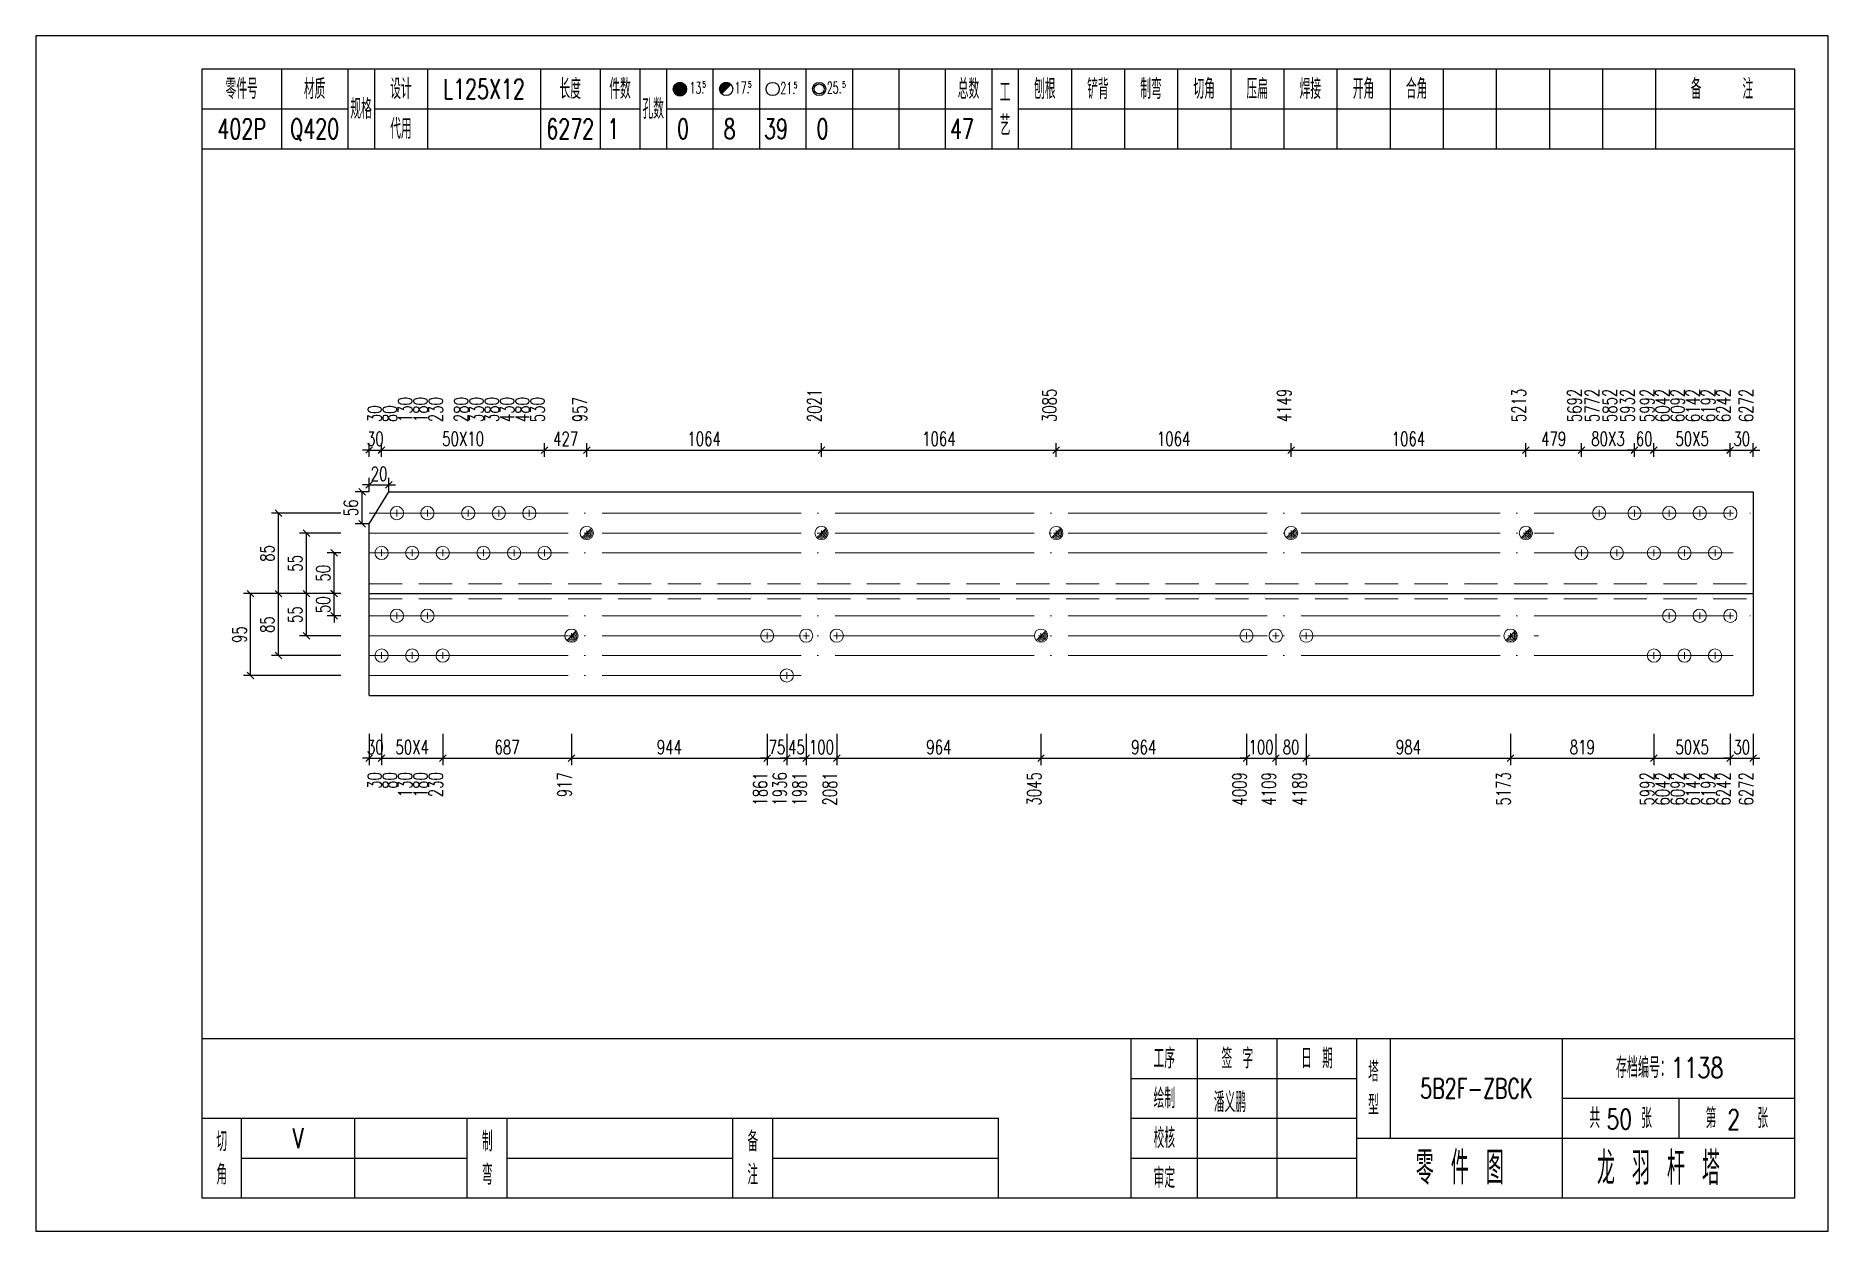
# Model space of a CAD drawing. Header units: millimetres. Extents: x 0 to 30240, y -10896 to -1348.
# Drawn here: x 270 to 540, y -3152.2 to -2972.2 of the extents above; entities that cross this region are included whole.
import ezdxf
from ezdxf.enums import TextEntityAlignment as Align

# ---------------------------------------------------------------- set-up
doc = ezdxf.new("R2010")
doc.units = ezdxf.units.MM
doc.header["$LTSCALE"] = 20
doc.header["$PDMODE"] = 1
doc.linetypes.add('DASHDOT2X', pattern=[1.75, 1.5, -0.125, 0, -0.125])
doc.linetypes.add('HIDDEN', pattern=[0.375, 0.25, -0.125])
for name, color, linetype, lineweight in [('1', 7, 'Continuous', 25), ('11', 3, 'Continuous', 13), ('2', 1, 'HIDDEN', 13), ('5', 1, 'Continuous', 13), ('7', 2, 'DASHDOT2X', 13)]:
    doc.layers.add(name, color=color, linetype=linetype, lineweight=lineweight)
doc.styles.get("Standard").update_dxf_attribs({"font": 'simplex', "width": 0.7, "bigfont": 'gbhzfs.shx'})
doc.styles.add('SYMBOL_TXT', font='txt.shx', dxfattribs={"width": 0.6})
doc.styles.add('TITLE_TXT', font='simplex.shx', dxfattribs={"width": 0.75, "height": 2.5, "bigfont": 'gbhzfs.shx'})
doc.dimstyles.get("Standard").update_dxf_attribs({"dimtxt": 2.1, "dimasz": 1, "dimexe": 1.05, "dimexo": 0, "dimgap": 0.63, "dimtad": 1, "dimzin": 0, "dimdsep": 46, "dimtxsty": 'standard', "dimblk": 'OBLIQUE', "dimblk1": 'OBLIQUE', "dimblk2": 'OBLIQUE', "dimcen": 0.09, "dimadec": 0, "dimazin": 0, "dimtfac": 1, "dimtdec": 1, "dimtix": 1, "dimtmove": 0, "dimatfit": 3, "dimfxl": 0, "dimtolj": 1, "dimtzin": 0, "dimarcsym": 0})
pattern_1 = [(0, (-3, 0), (0, 0.0125), [])]

msp = doc.modelspace()

# ---------------------------------------------------------------- texts
at = {"style": 'TITLE_TXT', "width": 0.75}
for s, p in [('50', (506.602, -3136.805)), ('2', (524.791, -3136.851))]:
    msp.add_text(s, height=3, dxfattribs=at).set_placement(p)
at = {"layer": '1', "width": 0.7}
for s, p in [('L125X12', (337.5, -2980.162)), ('402P', (301, -2986.162)), ('Q420', (312, -2986.162)), ('6272', (350.5, -2986.162)), ('1', (357, -2986.162)), ('0', (367.5, -2986.162)), ('8', (374.5, -2986.162)), ('39', (381.5, -2986.162)), ('0', (388.5, -2986.162)), ('47', (409.5, -2986.162)), ('V', (309.5, -3138.162))]:
    msp.add_text(s, height=3, dxfattribs=at).set_placement(p, align=Align.MIDDLE_CENTER)
for s, p in [('2021', (388.364, -3030.332)), ('3085', (423.73, -3030.332)), ('4149', (459.108, -3030.332)), ('5213', (494.462, -3030.332)), ('5692', (502.854, -3030.332)), ('5772', (505.513, -3030.332)), ('5852', (508.172, -3030.332)), ('5932', (510.837, -3030.332)), ('5992', (513.776, -3030.332)), ('6042', (516.076, -3030.332)), ('6092', (518.376, -3030.332)), ('6142', (520.676, -3030.332)), ('6192', (522.976, -3030.332)), ('6242', (525.3, -3030.332)), ('6272', (528.7, -3030.332)), ('30', (322.09, -3030.332)), ('80', (324.39, -3030.332)), ('130', (326.69, -3030.332)), ('180', (328.99, -3030.332)), ('230', (331.29, -3030.332)), ('280', (335.14, -3030.332)), ('330', (337.44, -3030.332)), ('380', (339.74, -3030.332)), ('430', (342.04, -3030.332)), ('480', (344.34, -3030.332)), ('530', (346.64, -3030.332)), ('957', (352.993, -3030.332))]:
    msp.add_text(s, height=2.1, rotation=90, dxfattribs=at).set_placement(p)
for s, p in [('30', (322.09, -3083.042)), ('80', (324.39, -3083.042)), ('130', (326.69, -3083.042)), ('180', (328.99, -3083.042)), ('230', (331.29, -3083.042)), ('917', (350.702, -3083.042)), ('1936', (383.106, -3083.042)), ('3045', (421.439, -3083.042)), ('4009', (452.393, -3083.042)), ('4109', (456.808, -3083.042)), ('4189', (461.399, -3083.042)), ('5173', (492.154, -3083.042)), ('5992', (513.776, -3083.042)), ('6042', (516.076, -3083.042)), ('6092', (518.376, -3083.042)), ('6142', (520.676, -3083.042)), ('6192', (522.976, -3083.042)), ('6242', (525.3, -3083.042)), ('6272', (528.7, -3083.042)), ('1861', (380.184, -3083.042)), ('1981', (386.071, -3083.042)), ('2081', (390.662, -3083.042))]:
    msp.add_text(s, height=2.1, rotation=90, dxfattribs=at).set_placement(p, align=Align.RIGHT)
at = {"layer": '1', "insert": (487, -3130.662), "char_height": 3, "width": 26, "attachment_point": 5}
msp.add_mtext('5B2F-ZBCK', dxfattribs=at)

# ---------------------------------------------------------------- blocks, each defined once
blk = doc.blocks.new('_Oblique')
at = {"color": 0, "linetype": 'ByBlock', "lineweight": -2}
blk.add_line((-0.5, -0.5), (0.5, 0.5), dxfattribs=at)
blk = doc.blocks.new('*D6797')
at = {"layer": '1', "color": 0, "lineweight": -2}
for p, q in [((315.95, -3056.16), (313.9, -3056.16)), ((314.95, -3056.16), (314.95, -3055.16)), ((314.95, -3059.49), (314.95, -3056.16)), ((315.95, -3059.49), (313.9, -3059.49)), ((314.95, -3059.49), (314.95, -3060.49))]:
    blk.add_line(p, q, dxfattribs=at)
at = {"layer": 'Defpoints', "color": 0}
for p in [(314.95, -3056.16), (315.95, -3056.16), (315.95, -3059.49)]:
    blk.add_point(p, dxfattribs=at)
at = {"layer": '1', "color": 0, "lineweight": -2}
for p, rotation in [((314.95, -3056.16), 270), ((314.95, -3059.49), 90)]:
    blk.add_blockref('_Oblique', p, dxfattribs=dict(at, rotation=rotation))
at = {"layer": '1', "color": 0, "insert": (313.27, -3057.83), "char_height": 2.1, "attachment_point": 5, "rotation": 90}
blk.add_mtext('\\A1;50', dxfattribs=at)
blk = doc.blocks.new('*D6799')
at = {"layer": '11', "color": 0, "lineweight": -2}
for p, q in [((320.2, -3039.78), (319.2, -3039.78)), ((320.2, -3040.83), (320.2, -3038.73)), ((320.2, -3039.78), (323.19, -3039.78)), ((323.19, -3040.83), (323.19, -3038.73)), ((323.19, -3039.78), (324.19, -3039.78))]:
    blk.add_line(p, q, dxfattribs=at)
at = {"layer": 'Defpoints', "color": 0}
for p in [(323.19, -3039.78), (320.2, -3040.83), (323.19, -3040.83)]:
    blk.add_point(p, dxfattribs=at)
at = {"layer": '11', "color": 0, "lineweight": -2}
blk.add_blockref('_Oblique', (320.2, -3039.78), dxfattribs=at)
at = {"layer": '11', "color": 0, "lineweight": -2, "rotation": 180}
blk.add_blockref('_Oblique', (323.19, -3039.78), dxfattribs=at)
at = {"layer": '11', "color": 0, "insert": (321.7, -3038.1), "char_height": 2.1, "attachment_point": 5}
blk.add_mtext('\\A1;20', dxfattribs=at)
blk = doc.blocks.new('*D6801')
at = {"layer": '11', "color": 0, "lineweight": -2}
for p, q in [((525.26, -3034.53), (524.26, -3034.53)), ((525.26, -3035.58), (525.26, -3033.48)), ((525.26, -3034.53), (528.7, -3034.53)), ((528.7, -3035.58), (528.7, -3033.48)), ((528.7, -3034.53), (529.7, -3034.53))]:
    blk.add_line(p, q, dxfattribs=at)
at = {"layer": 'Defpoints', "color": 0}
for p in [(528.7, -3034.53), (525.26, -3035.58), (528.7, -3035.58)]:
    blk.add_point(p, dxfattribs=at)
at = {"layer": '11', "color": 0, "lineweight": -2}
blk.add_blockref('_Oblique', (525.26, -3034.53), dxfattribs=at)
at = {"layer": '11', "color": 0, "lineweight": -2, "rotation": 180}
blk.add_blockref('_Oblique', (528.7, -3034.53), dxfattribs=at)
at = {"layer": '11', "color": 0, "insert": (526.98, -3032.85), "char_height": 2.1, "attachment_point": 5}
blk.add_mtext('\\A1;30', dxfattribs=at)
blk = doc.blocks.new('*D6803')
at = {"layer": '11', "color": 0, "lineweight": -2}
for p, q in [((510.82, -3034.53), (509.82, -3034.53)), ((510.82, -3035.58), (510.82, -3033.48)), ((510.82, -3034.53), (513.76, -3034.53)), ((513.76, -3035.58), (513.76, -3033.48)), ((513.76, -3034.53), (514.76, -3034.53))]:
    blk.add_line(p, q, dxfattribs=at)
at = {"layer": 'Defpoints', "color": 0}
for p in [(513.76, -3034.53), (510.82, -3035.58), (513.76, -3035.58)]:
    blk.add_point(p, dxfattribs=at)
at = {"layer": '11', "color": 0, "lineweight": -2}
blk.add_blockref('_Oblique', (510.82, -3034.53), dxfattribs=at)
at = {"layer": '11', "color": 0, "lineweight": -2, "rotation": 180}
blk.add_blockref('_Oblique', (513.76, -3034.53), dxfattribs=at)
at = {"layer": '11', "color": 0, "insert": (512.29, -3032.85), "char_height": 2.1, "attachment_point": 5}
blk.add_mtext('\\A1;60', dxfattribs=at)
blk = doc.blocks.new('*D6812')
at = {"layer": '11', "color": 0, "lineweight": -2}
for p, q in [((320.2, -3034.53), (319.2, -3034.53)), ((320.2, -3035.58), (320.2, -3033.48)), ((320.2, -3034.53), (322.09, -3034.53)), ((322.09, -3035.58), (322.09, -3033.48)), ((322.09, -3034.53), (323.09, -3034.53))]:
    blk.add_line(p, q, dxfattribs=at)
at = {"layer": 'Defpoints', "color": 0}
for p in [(322.09, -3034.53), (320.2, -3035.58), (322.09, -3035.58)]:
    blk.add_point(p, dxfattribs=at)
at = {"layer": '11', "color": 0, "lineweight": -2}
blk.add_blockref('_Oblique', (320.2, -3034.53), dxfattribs=at)
at = {"layer": '11', "color": 0, "lineweight": -2, "rotation": 180}
blk.add_blockref('_Oblique', (322.09, -3034.53), dxfattribs=at)
at = {"layer": '11', "color": 0, "insert": (321.14, -3032.85), "char_height": 2.1, "attachment_point": 5}
blk.add_mtext('\\A1;30', dxfattribs=at)
blk = doc.blocks.new('*D6813')
at = {"layer": '11', "color": 0, "lineweight": -2}
for p, q in [((525.26, -3077.27), (525.26, -3081.99)), ((528.7, -3077.27), (528.7, -3081.99)), ((525.26, -3080.94), (524.26, -3080.94)), ((525.26, -3080.94), (528.7, -3080.94)), ((528.7, -3080.94), (529.7, -3080.94))]:
    blk.add_line(p, q, dxfattribs=at)
at = {"layer": 'Defpoints', "color": 0}
for p in [(525.26, -3077.27), (528.7, -3077.27), (528.7, -3080.94)]:
    blk.add_point(p, dxfattribs=at)
at = {"layer": '11', "color": 0, "lineweight": -2}
blk.add_blockref('_Oblique', (525.26, -3080.94), dxfattribs=at)
at = {"layer": '11', "color": 0, "lineweight": -2, "rotation": 180}
blk.add_blockref('_Oblique', (528.7, -3080.94), dxfattribs=at)
at = {"layer": '11', "color": 0, "insert": (526.98, -3079.26), "char_height": 2.1, "attachment_point": 5}
blk.add_mtext('\\A1;30', dxfattribs=at)
blk = doc.blocks.new('*D6818')
at = {"layer": '11', "color": 0, "lineweight": -2}
for p, q in [((452.38, -3077.27), (452.38, -3081.99)), ((456.79, -3077.27), (456.79, -3081.99)), ((452.38, -3080.94), (451.38, -3080.94)), ((452.38, -3080.94), (456.79, -3080.94)), ((456.79, -3080.94), (457.79, -3080.94))]:
    blk.add_line(p, q, dxfattribs=at)
at = {"layer": 'Defpoints', "color": 0}
for p in [(452.38, -3077.27), (456.79, -3077.27), (456.79, -3080.94)]:
    blk.add_point(p, dxfattribs=at)
at = {"layer": '11', "color": 0, "lineweight": -2}
blk.add_blockref('_Oblique', (452.38, -3080.94), dxfattribs=at)
at = {"layer": '11', "color": 0, "lineweight": -2, "rotation": 180}
blk.add_blockref('_Oblique', (456.79, -3080.94), dxfattribs=at)
at = {"layer": '11', "color": 0, "insert": (454.58, -3079.26), "char_height": 2.1, "attachment_point": 5}
blk.add_mtext('\\A1;100', dxfattribs=at)
blk = doc.blocks.new('*D6821')
at = {"layer": '11', "color": 0, "lineweight": -2}
for p, q in [((386.05, -3077.27), (386.05, -3081.99)), ((390.65, -3077.27), (390.65, -3081.99)), ((386.05, -3080.94), (385.05, -3080.94)), ((386.05, -3080.94), (390.65, -3080.94)), ((390.65, -3080.94), (391.65, -3080.94))]:
    blk.add_line(p, q, dxfattribs=at)
at = {"layer": 'Defpoints', "color": 0}
for p in [(386.05, -3077.27), (390.65, -3077.27), (390.65, -3080.94)]:
    blk.add_point(p, dxfattribs=at)
at = {"layer": '11', "color": 0, "lineweight": -2}
blk.add_blockref('_Oblique', (386.05, -3080.94), dxfattribs=at)
at = {"layer": '11', "color": 0, "lineweight": -2, "rotation": 180}
blk.add_blockref('_Oblique', (390.65, -3080.94), dxfattribs=at)
at = {"layer": '11', "color": 0, "insert": (388.35, -3079.26), "char_height": 2.1, "attachment_point": 5}
blk.add_mtext('\\A1;100', dxfattribs=at)
blk = doc.blocks.new('*D6822')
at = {"layer": '11', "color": 0, "lineweight": -2}
for p, q in [((383.11, -3077.27), (383.11, -3081.99)), ((386.05, -3077.27), (386.05, -3081.99)), ((383.11, -3080.94), (382.11, -3080.94)), ((383.11, -3080.94), (386.05, -3080.94)), ((386.05, -3080.94), (387.05, -3080.94))]:
    blk.add_line(p, q, dxfattribs=at)
at = {"layer": 'Defpoints', "color": 0}
for p in [(383.11, -3077.27), (386.05, -3077.27), (386.05, -3080.94)]:
    blk.add_point(p, dxfattribs=at)
at = {"layer": '11', "color": 0, "lineweight": -2}
blk.add_blockref('_Oblique', (383.11, -3080.94), dxfattribs=at)
at = {"layer": '11', "color": 0, "lineweight": -2, "rotation": 180}
blk.add_blockref('_Oblique', (386.05, -3080.94), dxfattribs=at)
at = {"layer": '11', "color": 0, "insert": (384.58, -3079.26), "char_height": 2.1, "attachment_point": 5}
blk.add_mtext('\\A1;45', dxfattribs=at)
blk = doc.blocks.new('*D6823')
at = {"layer": '11', "color": 0, "lineweight": -2}
for p, q in [((380.17, -3077.27), (380.17, -3081.99)), ((383.11, -3077.27), (383.11, -3081.99)), ((380.17, -3080.94), (379.17, -3080.94)), ((380.17, -3080.94), (383.11, -3080.94)), ((383.11, -3080.94), (384.11, -3080.94))]:
    blk.add_line(p, q, dxfattribs=at)
at = {"layer": 'Defpoints', "color": 0}
for p in [(380.17, -3077.27), (383.11, -3077.27), (383.11, -3080.94)]:
    blk.add_point(p, dxfattribs=at)
at = {"layer": '11', "color": 0, "lineweight": -2}
blk.add_blockref('_Oblique', (380.17, -3080.94), dxfattribs=at)
at = {"layer": '11', "color": 0, "lineweight": -2, "rotation": 180}
blk.add_blockref('_Oblique', (383.11, -3080.94), dxfattribs=at)
at = {"layer": '11', "color": 0, "insert": (381.64, -3079.26), "char_height": 2.1, "attachment_point": 5}
blk.add_mtext('\\A1;75', dxfattribs=at)
blk = doc.blocks.new('*D6827')
at = {"layer": '11', "color": 0, "lineweight": -2}
for p, q in [((320.2, -3077.27), (320.2, -3081.99)), ((322.09, -3077.27), (322.09, -3081.99)), ((320.2, -3080.94), (319.2, -3080.94)), ((320.2, -3080.94), (322.09, -3080.94)), ((322.09, -3080.94), (323.09, -3080.94))]:
    blk.add_line(p, q, dxfattribs=at)
at = {"layer": 'Defpoints', "color": 0}
for p in [(320.2, -3077.27), (322.09, -3077.27), (322.09, -3080.94)]:
    blk.add_point(p, dxfattribs=at)
at = {"layer": '11', "color": 0, "lineweight": -2}
blk.add_blockref('_Oblique', (320.2, -3080.94), dxfattribs=at)
at = {"layer": '11', "color": 0, "lineweight": -2, "rotation": 180}
blk.add_blockref('_Oblique', (322.09, -3080.94), dxfattribs=at)
at = {"layer": '11', "color": 0, "insert": (321.14, -3079.26), "char_height": 2.1, "attachment_point": 5}
blk.add_mtext('\\A1;30', dxfattribs=at)
blk = doc.blocks.new('M20')
for p, q in [((-0.5, 0), (0.5, 0)), ((0, -0.5), (0, 0.5))]:
    blk.add_line(p, q)
blk.add_circle((0, 0), 1)
blk = doc.blocks.new('M16')
for p, q in [((-0.71, -0.71), (0.71, 0.71)), ((-0.4, 0), (0.4, 0)), ((0, 0.4), (0, -0.4))]:
    blk.add_line(p, q)
blk.add_circle((0, 0), 1)
for radius in [0.8, 0.6, 0.4, 0.2]:
    blk.add_arc((0, 0), radius, 225, 45)
blk = doc.blocks.new('M12_HOLE')
h = blk.add_hatch()
h.set_pattern_fill('LINE', scale=0.1, style=0)
h.set_pattern_definition(pattern_1)
h.paths.add_polyline_path([(-5, 0, 1), (-1, 0, 1)])
at = {"color": 7}
blk.add_circle((-3, 0), 2, dxfattribs=at)
at = {"color": 7, "attachment_point": 1, "style": 'SYMBOL_TXT'}
for s, insert, char_height, width in [('13\\f??|b0|i0|c0|p54;.', (-0.12, 2.11), 3.5, 5.7075), ('5', (3.74, 2.26), 1.8, 2.9309)]:
    blk.add_mtext(s, dxfattribs=dict(at, insert=insert, char_height=char_height, width=width))
blk = doc.blocks.new('M16_HOLE')
h = blk.add_hatch()
h.set_pattern_fill('LINE', scale=0.1, style=0)
h.set_pattern_definition(pattern_1)
h.paths.add_polyline_path([(-1.59, 1.41, 0.668179), (-5, 0, 0.198912), (-4.41, -1.41)])
at = {"color": 7}
blk.add_circle((-3, 0), 2, dxfattribs=at)
at = {"color": 7, "attachment_point": 1, "style": 'SYMBOL_TXT'}
for s, insert, char_height, width in [('17.', (-0.44, 2.13), 3.5, 6.3164), ('5', (3.56, 2.25), 1.8, 1.822)]:
    blk.add_mtext(s, dxfattribs=dict(at, insert=insert, char_height=char_height, width=width))
blk = doc.blocks.new('M20_HOLE')
at = {"color": 7}
blk.add_circle((-3, 0), 2, dxfattribs=at)
at = {"color": 7, "attachment_point": 1, "style": 'SYMBOL_TXT'}
for s, insert, char_height, width in [('21.', (-0.69, 2.01), 3.5, 6.0735), ('5', (3.32, 2.01), 1.8, 1.4576)]:
    blk.add_mtext(s, dxfattribs=dict(at, insert=insert, char_height=char_height, width=width))
blk = doc.blocks.new('M24_HOLE')
at = {"color": 7}
for radius in [2, 1.5]:
    blk.add_circle((-3, 0), radius, dxfattribs=at)
at = {"color": 7, "attachment_point": 1, "style": 'SYMBOL_TXT'}
for s, insert, char_height, width in [('25.', (-0.69, 2.13), 3.5, 2.4294), ('5', (3.93, 2.25), 1.8, 1.9435)]:
    blk.add_mtext(s, dxfattribs=dict(at, insert=insert, char_height=char_height, width=width))
blk = doc.blocks.new('JgCard')
for p, q in [((270, 180), (0, 180)), ((0, 180), (0, 0)), ((270, 0), (270, 180)), ((265, 175), (25, 175)), ((25, 175), (25, 5)), ((37, 175), (37, 163)), ((47, 175), (47, 163)), ((51, 175), (51, 163)), ((59, 175), (59, 163)), ((76, 175), (76, 163)), ((85, 175), (85, 163)), ((91, 175), (91, 163)), ((95, 175), (95, 163)), ((102, 175), (102, 163)), ((109, 175), (109, 163)), ((116, 175), (116, 163)), ((123, 175), (123, 163)), ((130, 175), (130, 163)), ((137, 175), (137, 163)), ((144, 175), (144, 163)), ((148, 175), (148, 163)), ((156, 175), (156, 163)), ((164, 175), (164, 163)), ((172, 175), (172, 163)), ((180, 175), (180, 163)), ((188, 175), (188, 163)), ((196, 175), (196, 163)), ((204, 175), (204, 163)), ((212, 175), (212, 163)), ((220, 175), (220, 163)), ((228, 175), (228, 163)), ((236, 175), (236, 163)), ((244, 175), (244, 163)), ((265, 5), (265, 175)), ((25, 169), (47, 169)), ((51, 169), (91, 169)), ((95, 169), (144, 169)), ((148, 169), (265, 169)), ((25, 163), (265, 163)), ((25, 29), (265, 29)), ((165, 5), (165, 29)), ((175, 5), (175, 29)), ((187, 5), (187, 29)), ((199, 5), (199, 29)), ((204, 29), (204, 14)), ((230, 5), (230, 29)), ((165, 23), (199, 23)), ((230, 20), (265, 20)), ((247.5, 20), (247.5, 14)), ((25, 17), (145, 17)), ((31, 5), (31, 17)), ((48, 17), (48, 5)), ((65, 5), (65, 17)), ((71, 5), (71, 17)), ((105, 5), (105, 17)), ((111, 5), (111, 17)), ((145, 5), (145, 17)), ((165, 17), (199, 17)), ((199, 14), (265, 14)), ((31, 11), (65, 11)), ((71, 11), (105, 11)), ((111, 11), (145, 11)), ((165, 11), (199, 11)), ((25, 5), (265, 5)), ((0, 0), (270, 0))]:
    blk.add_line(p, q)
blk.add_lwpolyline([(96.03, 171.99, -1), (98.03, 171.99, -1)], format="xyb", close=True)
blk.add_point((145, 96))
at = {"xscale": 0.5, "yscale": 0.5, "zscale": 0.5}
for name, p in [('M12_HOLE', (98.53, 171.99)), ('M16_HOLE', (105.5, 172)), ('M20_HOLE', (112.5, 172)), ('M24_HOLE', (119.5, 172))]:
    blk.add_blockref(name, p, dxfattribs=at)
at = {"style": 'TITLE_TXT', "width": 0.75}
for s, height, p in [('存档编号：1138', 3.076, (238.02, 23.07)), ('潘义鹏', 3, (177.45, 17.91)), ('龙 羽 杆 塔', 5, (235.17, 6.97))]:
    blk.add_text(s, height=height, dxfattribs=at).set_placement(p)
at = {"attachment_point": 5, "style": 'TITLE_TXT'}
for s, insert, char_height, width in [('零件号', (31, 172), 3, 15), ('材质', (42, 172), 3, 8), ('设计', (55, 172), 3, 8), ('长度', (80.5, 172), 3, 8), ('件数', (88, 172), 3, 6), ('总数', (140.5, 172), 3, 7), ('工\\P艺', (146, 169), 3, 4), ('刨根', (152, 172), 3, 8), ('铲背', (160, 172), 3, 8), ('制弯', (168, 172), 3, 8), ('切角', (176, 172), 3, 8), ('压扁', (184, 172), 3, 8), ('焊接', (192, 172), 3, 8), ('开角', (200, 172), 3, 8), ('合角', (208, 172), 3, 8), ('备    注', (254, 172), 3, 22), ('规格', (49, 169), 3, 4), ('孔数', (93, 169), 3, 4), ('代用', (55, 166), 3, 8), ('工序', (170, 26), 3, 10), ('签 字', (181, 26), 3, 12), ('日 期', (193, 26), 3, 12), ('塔\\P型', (201.5, 21.5), 3, 5), ('绘制', (170, 20), 3, 10), ('共    张', (238.75, 17), 3, 17.5), ('第    张', (256.25, 17), 3, 17.5), ('切\\P角', (28, 11), 3, 6), ('制\\P弯', (68, 11), 3, 6), ('备\\P注', (108, 11), 3, 6), ('校核', (170, 14), 3, 10), ('零 件 图', (214.5, 9.5), 5, 31), ('审定', (170, 8), 3, 10)]:
    blk.add_mtext(s, dxfattribs=dict(at, insert=insert, char_height=char_height, width=width))

# ---------------------------------------------------------------- dimensions: what is measured, and where the dimension line sits
at = {"layer": '1'}
for base, p1, p2, text in [((306.55, -3044.03), (315.95, -3056.162), (315.95, -3044.03), '85'), ((310.75, -3047.03), (315.95, -3056.162), (315.95, -3047.03), '55'), ((314.95, -3050.03), (315.95, -3056.162), (315.95, -3050.03), '50'), ((302.35, -3056.162), (315.95, -3068.492), (315.95, -3056.162), '95'), ((306.55, -3056.162), (315.95, -3065.492), (315.95, -3056.162), '85'), ((310.75, -3056.162), (315.95, -3062.492), (315.95, -3056.162), '55')]:
    msp.add_linear_dim(base=base, p1=p1, p2=p2, angle=90, text=text, dimstyle='standard', dxfattribs=at).render()
dim = msp.add_linear_dim(base=(314.95, -3056.162), p1=(315.95, -3059.492), p2=(315.95, -3056.162), angle=90, text='50', dimstyle='standard', dxfattribs=at)
dim.commit()
dim.dimension.update_dxf_attribs({"geometry": '*D6797', "text_midpoint": (313.27, -3057.827)})
at = {"layer": '11'}
for base, p1, p2, text, picture, middle in [((322.09, -3034.532), (320.2, -3035.582), (322.09, -3035.582), '30', '*D6812', (321.145, -3032.852)), ((513.76, -3034.532), (510.82, -3035.582), (513.76, -3035.582), '60', '*D6803', (512.29, -3032.852)), ((528.7, -3034.532), (525.26, -3035.582), (528.7, -3035.582), '30', '*D6801', (526.98, -3032.852)), ((323.194, -3039.782), (320.2, -3040.832), (323.194, -3040.832), '20', '*D6799', (321.697, -3038.102)), ((322.09, -3080.942), (320.2, -3077.267), (322.09, -3077.267), '30', '*D6827', (321.145, -3079.262)), ((383.111, -3080.942), (380.171, -3077.267), (383.111, -3077.267), '75', '*D6823', (381.641, -3079.262)), ((386.051, -3080.942), (383.111, -3077.267), (386.051, -3077.267), '45', '*D6822', (384.581, -3079.262)), ((390.651, -3080.942), (386.051, -3077.267), (390.651, -3077.267), '100', '*D6821', (388.351, -3079.262)), ((456.788, -3080.942), (452.378, -3077.267), (456.788, -3077.267), '100', '*D6818', (454.583, -3079.262)), ((528.7, -3080.942), (525.26, -3077.267), (528.7, -3077.267), '30', '*D6813', (526.98, -3079.262))]:
    dim = msp.add_linear_dim(base=base, p1=p1, p2=p2, text=text, dimstyle='standard', dxfattribs=at)
    dim.commit()
    dim.dimension.update_dxf_attribs({"geometry": picture, "text_midpoint": middle})
for base, p1, p2, text in [((346.64, -3034.532), (322.09, -3035.582), (346.64, -3035.582), '50X10'), ((352.982, -3034.532), (346.64, -3035.582), (352.982, -3035.582), '427'), ((388.351, -3034.532), (352.982, -3035.582), (388.351, -3035.582), '1064'), ((423.719, -3034.532), (388.351, -3035.582), (423.719, -3035.582), '1064'), ((459.088, -3034.532), (423.719, -3035.582), (459.088, -3035.582), '1064'), ((494.456, -3034.532), (459.088, -3035.582), (494.456, -3035.582), '1064'), ((502.842, -3034.532), (494.456, -3035.582), (502.842, -3035.582), '479'), ((510.82, -3034.532), (502.842, -3035.582), (510.82, -3035.582), '80X3'), ((525.26, -3034.532), (513.76, -3035.582), (525.26, -3035.582), '50X5'), ((331.29, -3080.942), (322.09, -3077.267), (331.29, -3077.267), '50X4'), ((350.682, -3080.942), (331.29, -3077.267), (350.682, -3077.267), '687'), ((380.171, -3080.942), (350.682, -3077.267), (380.171, -3077.267), '944'), ((421.419, -3080.942), (390.651, -3077.267), (421.419, -3077.267), '964'), ((452.378, -3080.942), (421.419, -3077.267), (452.378, -3077.267), '964'), ((461.388, -3080.942), (456.788, -3077.267), (461.388, -3077.267), '80'), ((492.156, -3080.942), (461.388, -3077.267), (492.156, -3077.267), '984'), ((513.76, -3080.942), (492.156, -3077.267), (513.76, -3077.267), '819'), ((525.26, -3080.942), (513.76, -3077.267), (525.26, -3077.267), '50X5')]:
    msp.add_linear_dim(base=base, p1=p1, p2=p2, text=text, dimstyle='standard', dxfattribs=at).render()
msp.add_linear_dim(base=(319.15, -3040.832), p1=(320.2, -3045.63), p2=(320.2, -3040.832), angle=90, text='56', dimstyle='standard', dxfattribs=at).render()

# ---------------------------------------------------------------- linework, layer by layer
at = {"layer": '1'}
for p, q in [((320.2, -3045.63), (323.194, -3040.832)), ((323.194, -3040.832), (528.7, -3040.832)), ((528.7, -3040.832), (528.7, -3056.162)), ((320.2, -3056.162), (320.2, -3045.63)), ((320.2, -3056.162), (528.7, -3056.162)), ((320.2, -3071.492), (320.2, -3056.162)), ((528.7, -3056.162), (528.7, -3071.492)), ((320.2, -3071.492), (528.7, -3071.492))]:
    msp.add_line(p, q, dxfattribs=at)
at = {"layer": '2'}
for p, q in [((320.2, -3054.691), (528.7, -3054.691)), ((320.2, -3056.962), (528.7, -3056.962))]:
    msp.add_line(p, q, dxfattribs=at)
at = {"layer": '7'}
for p, q in [((320.2, -3044.03), (529.46, -3044.03)), ((320.2, -3047.03), (498.656, -3047.03)), ((320.2, -3050.03), (527.16, -3050.03)), ((320.2, -3059.492), (529.46, -3059.492)), ((320.2, -3062.492), (496.356, -3062.492)), ((320.2, -3065.492), (527.16, -3065.492)), ((320.2, -3068.492), (387.311, -3068.492))]:
    msp.add_line(p, q, dxfattribs=at)

# ---------------------------------------------------------------- block references
at = {"layer": '1'}
msp.add_blockref('JgCard', (270, -3152.162), dxfattribs=at)
at = {"layer": '5'}
for name, p in [('M20', (324.39, -3044.03)), ('M20', (328.99, -3044.03)), ('M20', (335.14, -3044.03)), ('M20', (339.74, -3044.03)), ('M20', (344.34, -3044.03)), ('M20', (505.501, -3044.03)), ('M20', (510.82, -3044.03)), ('M20', (516.06, -3044.03)), ('M20', (520.66, -3044.03)), ('M20', (525.26, -3044.03)), ('M16', (352.982, -3047.03)), ('M16', (388.351, -3047.03)), ('M16', (423.719, -3047.03)), ('M16', (459.088, -3047.03)), ('M16', (494.456, -3047.03)), ('M20', (322.09, -3050.03)), ('M20', (326.69, -3050.03)), ('M20', (331.29, -3050.03)), ('M20', (337.44, -3050.03)), ('M20', (342.04, -3050.03)), ('M20', (346.64, -3050.03)), ('M20', (502.842, -3050.03)), ('M20', (508.161, -3050.03)), ('M20', (513.76, -3050.03)), ('M20', (518.36, -3050.03)), ('M20', (522.96, -3050.03)), ('M20', (324.39, -3059.492)), ('M20', (328.99, -3059.492)), ('M20', (516.06, -3059.492)), ('M20', (520.66, -3059.492)), ('M20', (525.26, -3059.492)), ('M16', (350.682, -3062.492)), ('M20', (380.171, -3062.492)), ('M20', (386.051, -3062.492)), ('M20', (390.651, -3062.492)), ('M16', (421.419, -3062.492)), ('M20', (452.378, -3062.492)), ('M20', (456.788, -3062.492)), ('M20', (461.388, -3062.492)), ('M16', (492.156, -3062.492)), ('M20', (322.09, -3065.492)), ('M20', (326.69, -3065.492)), ('M20', (331.29, -3065.492)), ('M20', (513.76, -3065.492)), ('M20', (518.36, -3065.492)), ('M20', (522.96, -3065.492)), ('M20', (383.111, -3068.492))]:
    msp.add_blockref(name, p, dxfattribs=at)

msp.set_redraw_order([(e.dxf.handle, doc.entitydb.next_handle()) for e in msp.query("TEXT MTEXT ATTDEF DIMENSION ARC_DIMENSION")])  # texts and dimensions are drawn at this point

doc.saveas('drawing.dxf')
